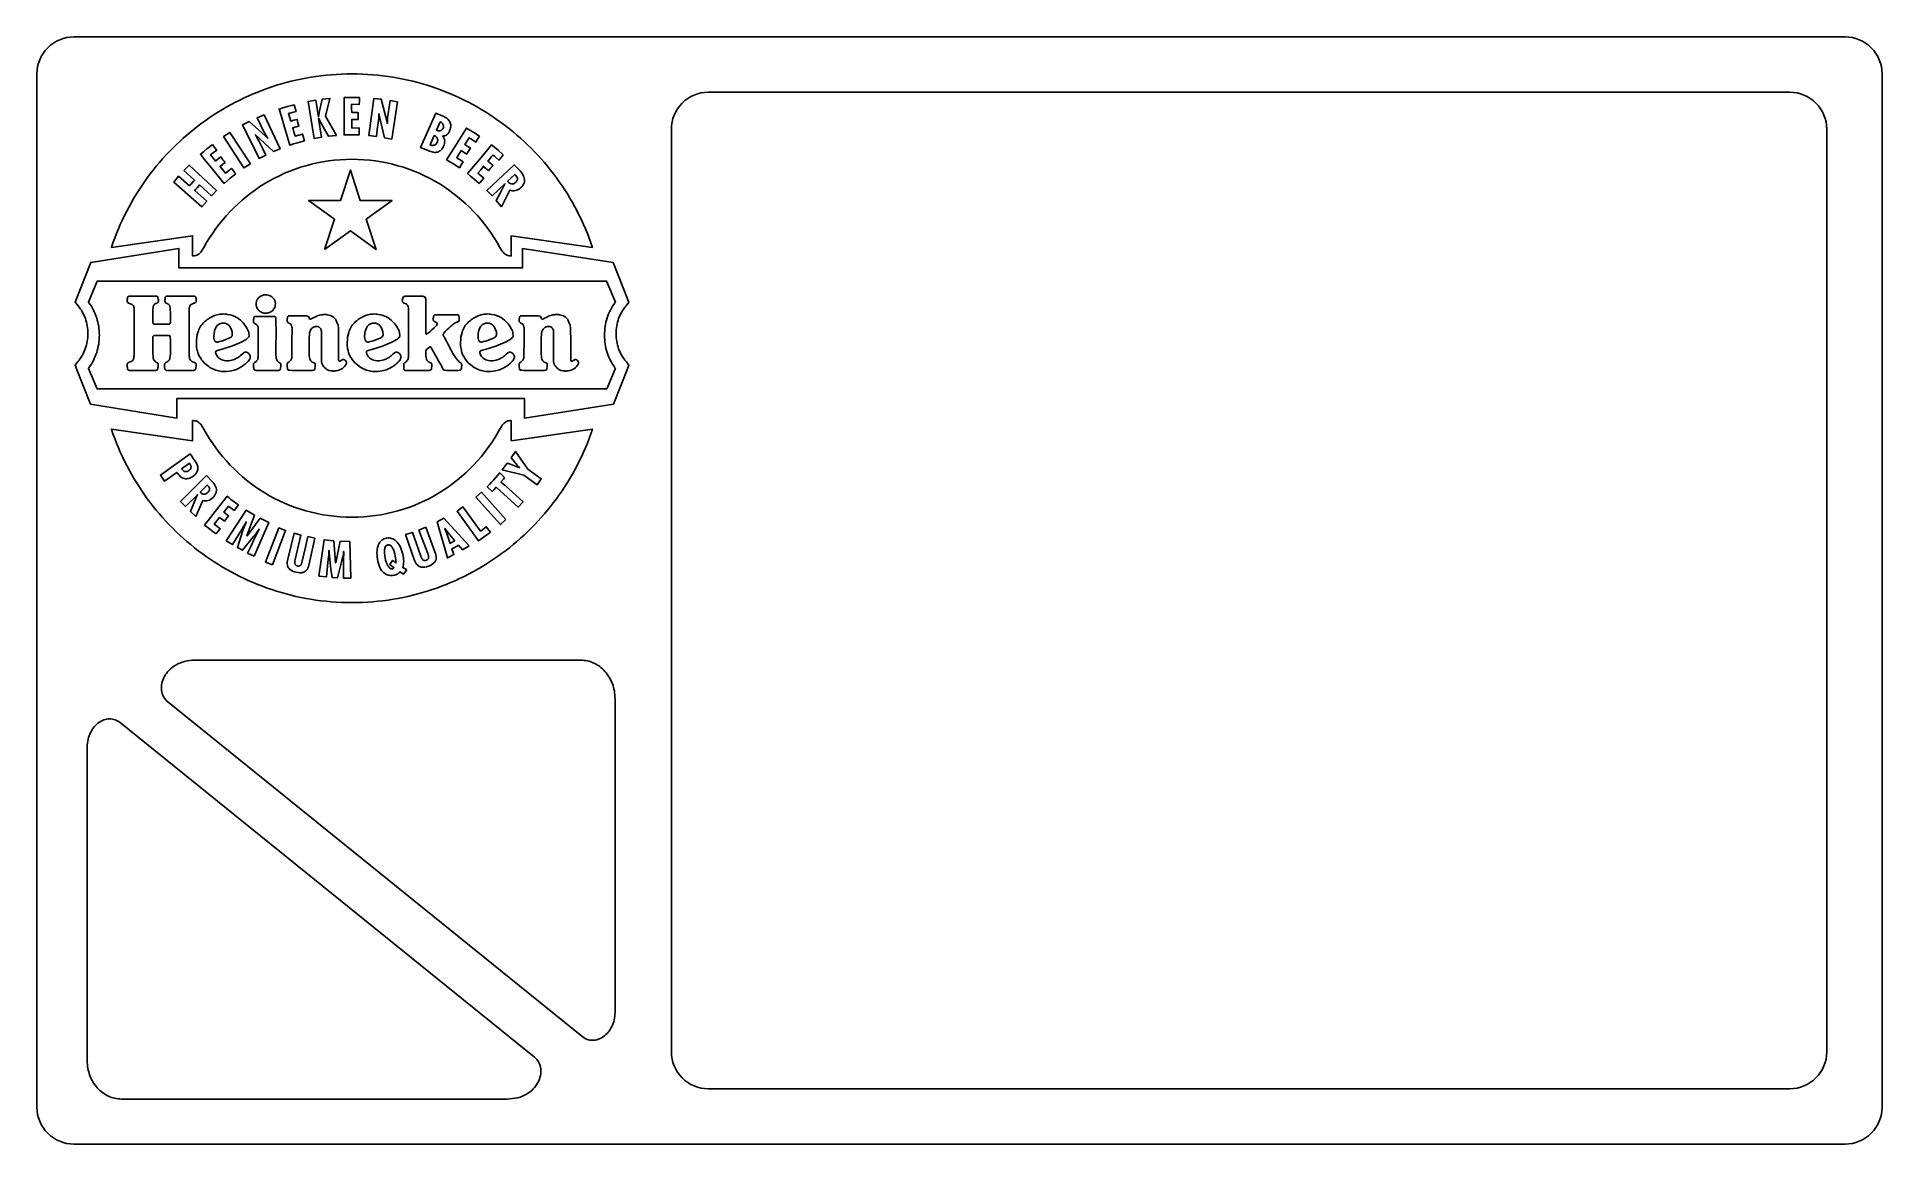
# Model space of a CAD drawing. Extents: x 0 to 500, y 0 to 300.
import ezdxf

# ---------------------------------------------------------------- set-up
doc = ezdxf.new("R2010")
doc.units = 0
doc.layers.add('Nível Padrão', color=18, linetype='CONTINUOUS')

msp = doc.modelspace()

# ---------------------------------------------------------------- linework, layer by layer
at = {"layer": 'Nível Padrão'}
for points in [[(0, 10, 0.414214), (10, 0), (490, 0, 0.414214), (500, 10), (500, 290, 0.414214), (490, 300), (10, 300, 0.414214), (0, 290), (0, 10)], [(181.92, 15, -0.414214), (171.92, 25), (171.92, 275, -0.414214), (181.92, 285), (475, 285, -0.414214), (485, 275), (485, 25, -0.414214), (475, 15), (181.92, 15)]]:
    msp.add_lwpolyline(points, format="xyb", close=True, dxfattribs=at)
for points in [[(85.38, 289.97), (83.96, 289.95), (82.55, 289.91), (81.15, 289.84), (79.75, 289.74), (78.36, 289.61), (76.98, 289.46), (75.6, 289.28), (74.24, 289.07), (72.88, 288.83), (71.54, 288.57), (70.2, 288.28), (68.87, 287.97), (67.55, 287.63), (66.25, 287.26), (64.95, 286.88), (63.66, 286.46), (62.39, 286.02), (61.12, 285.56), (59.87, 285.07), (58.63, 284.56), (57.41, 284.03), (56.19, 283.47), (54.99, 282.89), (53.8, 282.29), (52.63, 281.67), (51.46, 281.02), (50.32, 280.35), (49.18, 279.66), (48.06, 278.95), (46.96, 278.22), (45.87, 277.47), (44.79, 276.7), (43.74, 275.91), (42.69, 275.1), (41.67, 274.27), (40.66, 273.42), (39.66, 272.55), (38.69, 271.66), (37.73, 270.75), (36.79, 269.83), (35.86, 268.89), (34.96, 267.93), (34.07, 266.95), (33.2, 265.96), (32.35, 264.95), (31.52, 263.92), (30.71, 262.88), (29.92, 261.82), (29.15, 260.75), (28.4, 259.66), (27.67, 258.55), (26.96, 257.44), (26.27, 256.3), (25.6, 255.15), (24.96, 253.99), (24.34, 252.82), (23.74, 251.63), (23.16, 250.43), (22.6, 249.21), (22.07, 247.99), (21.56, 246.75), (21.08, 245.5), (20.62, 244.23), (20.18, 242.96), (42.19, 246.1), (42.19, 240.66), (42.26, 240.65), (42.45, 240.65), (42.74, 240.69), (43.1, 240.78), (43.3, 240.86), (43.51, 240.96), (43.73, 241.08), (43.95, 241.24), (44.17, 241.43), (44.39, 241.66), (44.61, 241.93), (44.81, 242.25), (45.25, 242.96), (46, 244.28), (46.8, 245.57), (47.63, 246.84), (48.5, 248.07), (49.41, 249.27), (50.36, 250.45), (51.34, 251.59), (52.37, 252.69), (53.42, 253.77), (54.51, 254.8), (55.64, 255.8), (56.79, 256.77), (57.98, 257.69), (59.2, 258.58), (60.45, 259.43), (61.73, 260.24), (63.03, 261), (64.37, 261.72), (65.72, 262.4), (67.11, 263.04), (68.52, 263.62), (69.95, 264.17), (71.41, 264.66), (72.88, 265.11), (74.38, 265.51), (75.9, 265.86), (77.44, 266.15), (78.99, 266.4), (80.57, 266.59), (82.16, 266.73), (83.76, 266.81), (85.38, 266.84), (87, 266.81), (88.6, 266.73), (90.18, 266.59), (91.75, 266.4), (93.3, 266.15), (94.83, 265.86), (96.35, 265.51), (97.84, 265.11), (99.32, 264.66), (100.77, 264.17), (102.2, 263.62), (103.61, 263.04), (104.99, 262.4), (106.35, 261.72), (107.68, 261), (108.99, 260.24), (110.26, 259.43), (111.51, 258.58), (112.73, 257.69), (113.92, 256.77), (115.07, 255.8), (116.2, 254.8), (117.29, 253.77), (118.34, 252.69), (119.36, 251.59), (120.34, 250.45), (121.29, 249.27), (122.2, 248.07), (123.07, 246.84), (123.9, 245.57), (124.69, 244.28), (125.44, 242.96), (125.87, 242.25), (126.09, 241.93), (126.31, 241.66), (126.53, 241.43), (126.76, 241.24), (126.98, 241.08), (127.21, 240.96), (127.42, 240.86), (127.62, 240.78), (127.99, 240.69), (128.28, 240.65), (128.47, 240.65), (128.54, 240.66), (128.54, 246.1), (150.55, 242.96), (150.11, 244.23), (149.65, 245.5), (149.16, 246.75), (148.65, 247.99), (148.12, 249.21), (147.56, 250.43), (146.98, 251.63), (146.38, 252.82), (145.76, 253.99), (145.11, 255.15), (144.44, 256.3), (143.75, 257.44), (143.04, 258.55), (142.31, 259.66), (141.56, 260.75), (140.79, 261.82), (140, 262.88), (139.19, 263.92), (138.36, 264.95), (137.51, 265.96), (136.64, 266.95), (135.75, 267.93), (134.85, 268.89), (133.93, 269.83), (132.98, 270.75), (132.03, 271.66), (131.05, 272.55), (130.06, 273.42), (129.05, 274.27), (128.02, 275.1), (126.98, 275.91), (125.92, 276.7), (124.85, 277.47), (123.76, 278.22), (122.66, 278.95), (121.54, 279.66), (120.41, 280.35), (119.26, 281.02), (118.1, 281.67), (116.93, 282.29), (115.74, 282.89), (114.54, 283.47), (113.33, 284.03), (112.1, 284.56), (110.86, 285.07), (109.61, 285.56), (108.35, 286.02), (107.08, 286.46), (105.79, 286.88), (104.5, 287.26), (103.19, 287.63), (101.88, 287.97), (100.55, 288.28), (99.21, 288.57), (97.87, 288.83), (96.52, 289.07), (95.15, 289.28), (93.78, 289.46), (92.4, 289.61), (91.01, 289.74), (89.62, 289.84), (88.21, 289.91), (86.8, 289.95), (85.38, 289.97)], [(69.69, 281.62), (69.01, 281.43), (67.9, 281.12), (66.67, 280.76), (65.64, 280.43), (66.16, 278.74), (67.12, 275.52), (68.54, 270.7), (69.51, 271.01), (70.59, 271.33), (72.47, 271.85), (72.21, 272.75), (71.95, 273.68), (69.97, 273.12), (69.63, 274.26), (69.42, 274.96), (69.29, 275.34), (70.22, 275.61), (71, 275.82), (70.74, 276.72), (70.48, 277.65), (70.09, 277.56), (69.63, 277.43), (68.77, 277.17), (68.5, 278.06), (68.14, 279.24), (69.16, 279.52), (70.21, 279.83), (69.95, 280.7), (69.69, 281.62)], [(81.17, 273.28), (78.19, 278.52), (79.38, 283.33), (77.32, 283.13), (76.52, 279.56), (76.28, 278.36), (75.57, 282.85), (73.54, 282.5), (75.09, 272.48), (77.12, 272.8), (76.32, 277.93), (76.36, 277.93), (76.88, 276.93), (78.99, 273.08), (81.17, 273.28)], [(87.41, 283.57), (85.58, 283.6), (84.31, 283.6), (83.73, 283.59), (83.24, 283.57), (83.24, 273.44), (84.25, 273.45), (85.37, 273.45), (87.29, 273.44), (87.33, 275.3), (85.3, 275.34), (85.3, 277.65), (87.01, 277.65), (87.05, 279.56), (85.3, 279.56), (85.28, 280.5), (85.26, 281.74), (87.37, 281.7), (87.38, 282.61), (87.39, 283.17), (87.41, 283.57)], [(97.74, 282.38), (95.72, 282.74), (95.08, 278.6), (95.03, 278.14), (95, 277.57), (94.98, 277.02), (95, 276.58), (94.96, 276.54), (93.29, 283.09), (91.34, 283.33), (89.95, 273.28), (91.98, 273.04), (92.21, 274.91), (92.54, 277.37), (92.61, 277.97), (92.64, 278.55), (92.66, 279.16), (92.66, 279.2), (94.21, 272.68), (96.15, 272.32), (97.74, 282.38)], [(61.58, 278.92), (59.72, 278.09), (61.5, 274.31), (61.73, 273.89), (62.01, 273.41), (62.31, 272.95), (62.58, 272.6), (62.58, 272.56), (57.49, 277.05), (55.74, 276.14), (60.27, 267.04), (62.06, 267.99), (61.21, 269.67), (60.11, 271.85), (59.82, 272.4), (59.52, 272.91), (59.2, 273.44), (59.2, 273.48), (64.13, 268.95), (65.91, 269.7), (61.58, 278.92)], [(110.22, 270.42), (110.35, 270.73), (110.44, 271.08), (110.49, 271.44), (110.5, 271.81), (110.45, 272.18), (110.4, 272.35), (110.34, 272.52), (110.27, 272.69), (110.17, 272.84), (110.07, 272.99), (109.94, 273.12), (110.13, 273.13), (110.31, 273.15), (110.48, 273.2), (110.65, 273.26), (110.8, 273.33), (110.95, 273.41), (111.22, 273.62), (111.45, 273.87), (111.64, 274.14), (111.8, 274.44), (111.93, 274.75), (112.02, 275.04), (112.09, 275.33), (112.13, 275.62), (112.14, 275.9), (112.12, 276.16), (112.07, 276.43), (112, 276.68), (111.9, 276.92), (111.77, 277.15), (111.62, 277.37), (111.45, 277.58), (111.26, 277.77), (111.04, 277.95), (110.8, 278.12), (110.54, 278.27), (110.26, 278.4), (108.07, 279.32), (103.98, 270.02), (104.61, 269.77), (106.01, 269.19), (106.38, 269.04), (106.74, 268.91), (107.08, 268.82), (107.4, 268.76), (107.71, 268.72), (108.01, 268.72), (108.29, 268.75), (108.56, 268.8), (108.81, 268.89), (109.05, 269.01), (109.28, 269.16), (109.49, 269.35), (109.69, 269.56), (109.88, 269.82), (110.06, 270.1), (110.22, 270.42)], [(110.1, 275.3), (110.03, 275.14), (109.94, 275.01), (109.85, 274.89), (109.74, 274.79), (109.63, 274.71), (109.51, 274.65), (109.39, 274.61), (109.26, 274.57), (109.01, 274.55), (108.76, 274.57), (108.52, 274.63), (108.31, 274.71), (109.3, 276.97), (109.51, 276.87), (109.71, 276.74), (109.88, 276.57), (110.03, 276.38), (110.13, 276.15), (110.17, 276.03), (110.19, 275.9), (110.19, 275.76), (110.18, 275.62), (110.15, 275.46), (110.1, 275.3)], [(119.91, 273.08), (118.37, 274.09), (117.29, 274.76), (116.38, 275.3), (113.67, 270.96), (111.01, 266.68), (111.88, 266.17), (112.85, 265.58), (113.76, 265.01), (114.47, 264.54), (114.96, 265.3), (115.5, 266.13), (114.66, 266.67), (114.14, 267), (113.75, 267.24), (114.37, 268.24), (114.76, 268.86), (114.99, 269.19), (115.8, 268.7), (116.46, 268.27), (116.66, 268.56), (116.97, 269.04), (117.49, 269.86), (116.75, 270.34), (115.98, 270.81), (117.13, 272.64), (118, 272.1), (118.92, 271.49), (119.4, 272.28), (119.91, 273.08)], [(47.56, 270.81), (47, 270.39), (46.09, 269.68), (45.1, 268.88), (44.3, 268.19), (45.42, 266.81), (47.55, 264.2), (50.74, 260.32), (52.36, 261.69), (53.87, 262.91), (53.67, 263.19), (53.33, 263.63), (52.72, 264.38), (51.09, 263.11), (50.34, 264), (49.62, 264.89), (50.38, 265.5), (51.01, 266.01), (50.77, 266.29), (50.42, 266.73), (49.82, 267.48), (49.5, 267.24), (49.13, 266.94), (48.43, 266.36), (47.82, 267.08), (47.04, 268.03), (47.86, 268.67), (48.37, 269.07), (48.75, 269.34), (48.15, 270.06), (47.56, 270.81)], [(57.85, 265.61), (52.28, 274.11), (50.58, 273), (56.1, 264.5), (57.85, 265.61)], [(108.47, 271.41), (108.39, 271.26), (108.3, 271.12), (108.2, 271), (108.09, 270.89), (107.97, 270.8), (107.85, 270.73), (107.72, 270.67), (107.59, 270.63), (107.32, 270.58), (107.06, 270.58), (106.8, 270.64), (106.56, 270.74), (107.68, 273.28), (107.9, 273.17), (108.11, 273.01), (108.29, 272.82), (108.45, 272.6), (108.5, 272.47), (108.55, 272.34), (108.58, 272.2), (108.6, 272.05), (108.6, 271.9), (108.57, 271.74), (108.53, 271.58), (108.47, 271.41)], [(126.39, 268.07), (125.01, 269.27), (124.04, 270.08), (123.21, 270.74), (122.07, 269.38), (119.92, 266.8), (117.79, 264.24), (116.7, 262.95), (117.49, 262.3), (118.37, 261.58), (119.83, 260.32), (120.08, 260.58), (120.45, 261.01), (121.07, 261.76), (119.52, 263.11), (120.27, 264), (120.99, 264.89), (121.74, 264.27), (122.07, 263.99), (122.34, 263.74), (122.94, 264.45), (123.32, 264.89), (123.57, 265.21), (122.22, 266.36), (122.79, 267.07), (123.21, 267.58), (123.57, 267.99), (123.9, 267.74), (124.37, 267.35), (125.2, 266.64), (125.79, 267.33), (126.39, 268.07)], [(39.81, 263.82), (42.71, 261.16), (42.47, 260.9), (41.99, 260.4), (41.77, 260.14), (41.55, 259.89), (41.32, 259.65), (38.38, 262.23), (37.07, 260.68), (44.7, 253.97), (46.01, 255.52), (42.75, 258.38), (42.98, 258.65), (43.42, 259.13), (44.1, 259.89), (47.32, 256.95), (48.71, 258.42), (41.24, 265.29), (39.81, 263.82)], [(125.87, 253.97), (128.18, 258.5), (128.54, 258.38), (128.91, 258.31), (129.29, 258.3), (129.66, 258.35), (130.03, 258.45), (130.39, 258.61), (130.74, 258.82), (131.08, 259.09), (131.28, 259.29), (131.46, 259.49), (131.62, 259.69), (131.76, 259.88), (131.87, 260.08), (131.97, 260.27), (132.04, 260.46), (132.1, 260.64), (132.14, 260.83), (132.16, 261.01), (132.16, 261.19), (132.15, 261.37), (132.08, 261.73), (131.95, 262.07), (131.86, 262.3), (131.74, 262.52), (131.48, 262.95), (131.2, 263.35), (130.92, 263.7), (129.95, 264.73), (129.33, 265.37), (121.9, 258.42), (123.33, 256.95), (126.79, 260.21), (126.83, 260.21), (126.75, 260.1), (126.59, 259.81), (125.49, 257.64), (124.48, 255.68), (125.87, 253.97)], [(77.95, 242.36), (84.95, 247.45), (91.9, 242.36), (89.24, 250.59), (96.23, 255.68), (87.57, 255.68), (84.95, 263.9), (82.28, 255.68), (73.62, 255.68), (80.62, 250.59), (77.95, 242.36)], [(129.73, 260.56), (129.59, 260.45), (129.44, 260.35), (129.3, 260.27), (129.15, 260.21), (129.01, 260.17), (128.86, 260.15), (128.72, 260.14), (128.58, 260.16), (128.44, 260.19), (128.3, 260.24), (128.16, 260.3), (128.03, 260.38), (127.9, 260.48), (127.78, 260.6), (127.54, 260.88), (129.53, 262.75), (129.79, 262.46), (129.99, 262.19), (130.12, 261.94), (130.21, 261.72), (130.23, 261.58), (130.23, 261.45), (130.2, 261.31), (130.16, 261.17), (130.09, 261.03), (130, 260.88), (129.88, 260.72), (129.73, 260.56)], [(14.5, 200.51), (37.92, 196.74), (37.92, 201.98), (132.16, 201.98), (132.16, 196.74), (156.27, 200.51), (158.3, 205.76), (160.04, 210.05), (160.05, 210.11), (160.08, 210.17), (160.4, 211.04), (159.73, 211.96), (159.65, 212.04), (159.33, 212.42), (159.03, 212.83), (158.75, 213.24), (158.49, 213.67), (158.25, 214.12), (158.02, 214.57), (157.82, 215.04), (157.64, 215.51), (157.48, 216), (157.34, 216.49), (157.22, 216.99), (157.12, 217.5), (157.04, 218.02), (156.99, 218.53), (156.96, 219.06), (156.94, 219.59), (156.96, 220.12), (156.99, 220.65), (157.04, 221.17), (157.12, 221.69), (157.22, 222.2), (157.34, 222.71), (157.48, 223.2), (157.64, 223.69), (157.82, 224.16), (158.02, 224.63), (158.25, 225.08), (158.49, 225.52), (158.75, 225.95), (159.03, 226.36), (159.33, 226.75), (159.65, 227.14), (160.36, 228.13), (160.08, 228.92), (160.08, 229), (160.06, 229.01), (160.04, 229.04), (156.15, 238.9), (131.6, 242.67), (131.6, 237.39), (38.48, 237.39), (38.48, 242.67), (14.57, 238.9), (10.4, 228.13), (10.84, 227.54), (11.16, 227.14), (11.47, 226.75), (11.76, 226.36), (12.04, 225.95), (12.29, 225.52), (12.53, 225.08), (12.75, 224.63), (12.95, 224.16), (13.13, 223.69), (13.29, 223.2), (13.43, 222.71), (13.55, 222.2), (13.64, 221.69), (13.72, 221.17), (13.78, 220.65), (13.81, 220.12), (13.82, 219.59), (13.81, 219.06), (13.78, 218.53), (13.72, 218.02), (13.64, 217.5), (13.55, 216.99), (13.43, 216.49), (13.29, 216), (13.12, 215.51), (12.94, 215.04), (12.74, 214.57), (12.52, 214.12), (12.28, 213.67), (12.02, 213.24), (11.74, 212.83), (11.44, 212.42), (11.12, 212.04), (10.4, 211.04), (10.58, 210.56), (10.76, 210.05), (12.47, 205.76), (14.5, 200.51)], [(156.67, 209.97), (156.75, 210.17), (156.63, 210.36), (156.29, 210.84), (155.97, 211.33), (155.68, 211.83), (155.4, 212.34), (155.15, 212.86), (154.92, 213.39), (154.71, 213.94), (154.52, 214.49), (154.35, 215.05), (154.21, 215.61), (154.09, 216.19), (153.99, 216.77), (153.91, 217.35), (153.85, 217.95), (153.82, 218.54), (153.81, 219.15), (153.82, 219.75), (153.85, 220.36), (153.91, 220.96), (153.99, 221.55), (154.09, 222.13), (154.21, 222.71), (154.35, 223.28), (154.52, 223.84), (154.71, 224.39), (154.92, 224.93), (155.15, 225.47), (155.4, 225.99), (155.68, 226.5), (155.97, 227), (156.29, 227.49), (156.63, 227.97), (156.75, 228.17), (154.44, 233.61), (154.36, 233.85), (16.36, 233.85), (13.94, 228.17), (14.1, 227.97), (14.43, 227.49), (14.75, 227), (15.04, 226.5), (15.31, 225.99), (15.56, 225.47), (15.8, 224.93), (16.01, 224.39), (16.2, 223.84), (16.36, 223.28), (16.51, 222.71), (16.63, 222.13), (16.74, 221.55), (16.82, 220.96), (16.87, 220.36), (16.91, 219.75), (16.92, 219.15), (16.91, 218.54), (16.87, 217.95), (16.82, 217.35), (16.74, 216.77), (16.63, 216.19), (16.51, 215.61), (16.36, 215.05), (16.2, 214.49), (16.01, 213.94), (15.8, 213.39), (15.56, 212.86), (15.31, 212.34), (15.04, 211.83), (14.75, 211.33), (14.43, 210.84), (14.1, 210.36), (13.94, 210.17), (16.32, 204.64), (154.4, 204.64), (156.67, 209.97)], [(64.52, 226.89), (64.58, 227.25), (64.61, 227.63), (64.61, 227.82), (64.6, 228.01), (64.57, 228.19), (64.52, 228.36), (64.34, 228.75), (64.25, 228.92), (64.17, 229.04), (63.69, 229.56), (63.43, 229.71), (63.17, 229.84), (62.9, 229.94), (62.63, 230.02), (62.35, 230.08), (62.07, 230.1), (61.79, 230.1), (61.5, 230.07), (61.3, 230.03), (61.12, 229.97), (60.79, 229.83), (60.4, 229.59), (60.23, 229.46), (60.07, 229.32), (59.85, 229), (59.64, 228.72), (59.5, 228.33), (59.42, 227.93), (59.4, 227.73), (59.39, 227.53), (59.4, 227.33), (59.44, 227.13), (59.56, 226.74), (59.64, 226.55), (59.74, 226.36), (59.85, 226.19), (59.97, 226.02), (60.12, 225.87), (60.27, 225.74), (60.49, 225.6), (60.7, 225.47), (60.91, 225.36), (61.12, 225.28), (61.33, 225.21), (61.54, 225.16), (61.75, 225.13), (61.97, 225.13), (62.18, 225.13), (62.39, 225.16), (62.6, 225.21), (62.81, 225.27), (63.03, 225.35), (63.25, 225.45), (63.69, 225.7), (63.82, 225.79), (63.94, 225.91), (64.05, 226.05), (64.15, 226.21), (64.34, 226.55), (64.52, 226.89)], [(41.24, 218.17), (41.24, 213.7), (41.28, 213.5), (41.32, 213.26), (41.39, 212.89), (41.44, 212.71), (41.52, 212.55), (41.59, 212.43), (41.68, 212.32), (41.87, 212.15), (42.2, 211.98), (42.55, 211.83), (42.91, 211.72), (43.04, 211.55), (43.15, 211.36), (43.16, 211.14), (43.14, 210.78), (43.1, 210.4), (43.07, 210.17), (43.05, 210.05), (43.02, 209.94), (42.97, 209.84), (42.91, 209.77), (42.84, 209.72), (42.76, 209.7), (42.59, 209.69), (42.47, 209.65), (35.2, 209.65), (35.05, 209.65), (34.96, 209.69), (34.86, 209.77), (34.77, 209.88), (34.71, 210.02), (34.66, 210.18), (34.62, 210.52), (34.6, 210.84), (34.59, 211.07), (34.6, 211.31), (34.63, 211.42), (34.68, 211.53), (34.75, 211.63), (34.84, 211.72), (34.96, 211.75), (35.17, 211.85), (35.32, 211.95), (35.56, 212.15), (35.76, 212.34), (35.85, 212.44), (35.91, 212.55), (36, 212.76), (36.06, 213.02), (36.15, 213.54), (36.18, 214), (36.19, 214.94), (36.19, 217.12), (36.19, 217.95), (36.15, 218.75), (36.14, 218.82), (36.11, 218.9), (36.07, 218.96), (36.03, 218.99), (35.93, 219.03), (35.76, 219.06), (35.29, 219.09), (34.73, 219.1), (34.17, 219.11), (31.7, 219.11), (31.61, 219.02), (31.46, 218.91), (31.44, 218.8), (31.43, 218.64), (31.42, 218.35), (31.42, 217), (31.42, 214.66), (31.43, 214.14), (31.46, 213.58), (31.52, 213.06), (31.57, 212.83), (31.62, 212.63), (31.73, 212.45), (31.78, 212.36), (31.86, 212.27), (32.01, 212.12), (32.17, 211.96), (32.36, 211.82), (32.47, 211.77), (32.59, 211.72), (32.68, 211.65), (32.76, 211.57), (32.83, 211.47), (32.87, 211.36), (32.88, 211.02), (32.84, 210.53), (32.81, 210.28), (32.76, 210.06), (32.7, 209.88), (32.63, 209.77), (32.57, 209.72), (32.49, 209.68), (32.42, 209.67), (32.36, 209.69), (32.2, 209.65), (25.38, 209.65), (25.08, 209.65), (24.93, 209.67), (24.83, 209.69), (24.75, 209.74), (24.68, 209.81), (24.63, 209.9), (24.59, 209.99), (24.54, 210.21), (24.51, 210.44), (24.48, 210.66), (24.46, 210.95), (24.45, 211.23), (24.47, 211.4), (24.51, 211.48), (24.57, 211.56), (24.71, 211.72), (25.03, 211.83), (25.74, 212.15), (25.9, 212.27), (25.97, 212.37), (26.06, 212.47), (26.13, 212.61), (26.18, 212.75), (26.26, 213.06), (26.31, 213.38), (26.34, 213.7), (26.38, 213.86), (26.38, 219.32), (26.38, 219.32), (26.38, 219.32), (26.38, 226.06), (26.36, 226.26), (26.34, 226.46), (26.14, 227.13), (26, 227.31), (25.82, 227.49), (24.83, 227.89), (24.71, 227.95), (24.59, 228.05), (24.55, 228.09), (24.52, 228.17), (24.47, 228.36), (24.46, 228.59), (24.48, 228.86), (24.51, 229.12), (24.57, 229.35), (24.65, 229.53), (24.7, 229.59), (24.75, 229.64), (24.8, 229.68), (24.86, 229.7), (25.02, 229.74), (25.2, 229.75), (25.38, 229.75), (32.38, 229.75), (32.48, 229.75), (32.57, 229.73), (32.63, 229.69), (32.69, 229.65), (32.76, 229.52), (32.81, 229.36), (32.87, 229.07), (32.91, 228.73), (32.91, 228.39), (32.89, 228.25), (32.85, 228.13), (32.83, 228.08), (32.78, 228.03), (32.66, 227.93), (32.26, 227.77), (32.17, 227.7), (32.04, 227.63), (31.91, 227.56), (31.82, 227.49), (31.73, 227.38), (31.65, 227.24), (31.58, 227.09), (31.53, 226.93), (31.46, 226.58), (31.42, 226.22), (31.41, 224.33), (31.42, 223.06), (31.44, 222.62), (31.46, 222.4), (31.51, 222.3), (31.58, 222.22), (31.69, 222.16), (31.82, 222.13), (32.93, 222.13), (34.92, 222.13), (35.51, 222.15), (35.91, 222.17), (35.96, 222.19), (36.01, 222.22), (36.07, 222.33), (36.12, 222.47), (36.16, 222.63), (36.19, 222.96), (36.19, 223.24), (36.17, 225.09), (36.15, 226.34), (36.13, 226.59), (36.06, 226.93), (36.01, 227.1), (35.95, 227.24), (35.88, 227.35), (35.79, 227.41), (35.71, 227.52), (35.58, 227.6), (35.28, 227.77), (35, 227.89), (34.89, 227.95), (34.8, 228.01), (34.75, 228.12), (34.72, 228.24), (34.69, 228.51), (34.71, 228.78), (34.76, 229.04), (34.77, 229.21), (34.8, 229.39), (34.86, 229.55), (34.91, 229.62), (34.96, 229.68), (35.05, 229.72), (35.19, 229.74), (35.48, 229.75), (42.51, 229.75), (42.71, 229.73), (42.79, 229.7), (42.86, 229.66), (42.97, 229.54), (43.07, 229.36), (43.12, 229.1), (43.15, 228.75), (43.16, 228.42), (43.15, 228.21), (43.11, 228.15), (43.06, 228.1), (42.91, 227.97), (42.76, 227.91), (42.64, 227.87), (42.55, 227.85), (42.13, 227.65), (41.79, 227.49), (41.66, 227.38), (41.55, 227.24), (41.47, 227.09), (41.4, 226.93), (41.3, 226.58), (41.24, 226.22), (41.24, 220.31), (41.24, 218.17)], [(41.24, 218.17), (41.24, 213.7), (41.28, 213.5), (41.32, 213.26), (41.39, 212.89), (41.44, 212.71), (41.52, 212.55), (41.59, 212.43), (41.68, 212.32), (41.87, 212.15), (42.2, 211.98), (42.55, 211.83), (42.91, 211.72), (43.04, 211.55), (43.15, 211.36), (43.16, 211.14), (43.14, 210.78), (43.1, 210.4), (43.07, 210.17), (43.05, 210.05), (43.02, 209.94), (42.97, 209.84), (42.91, 209.77), (42.84, 209.72), (42.76, 209.7), (42.59, 209.69), (42.47, 209.65), (35.2, 209.65), (35.05, 209.65), (34.96, 209.69), (34.86, 209.77), (34.77, 209.88), (34.71, 210.02), (34.66, 210.18), (34.62, 210.52), (34.6, 210.84), (34.59, 211.07), (34.6, 211.31), (34.63, 211.42), (34.68, 211.53), (34.75, 211.63), (34.84, 211.72), (34.96, 211.75), (35.17, 211.85), (35.32, 211.95), (35.56, 212.15), (35.76, 212.34), (35.85, 212.44), (35.91, 212.55), (36, 212.76), (36.06, 213.02), (36.15, 213.54), (36.18, 214), (36.19, 214.94), (36.19, 217.12), (36.19, 217.95), (36.15, 218.75), (36.14, 218.82), (36.11, 218.9), (36.07, 218.96), (36.03, 218.99), (35.93, 219.03), (35.76, 219.06), (35.29, 219.09), (34.73, 219.1), (34.17, 219.11), (31.7, 219.11), (31.61, 219.02), (31.46, 218.91), (31.44, 218.8), (31.43, 218.64), (31.42, 218.35), (31.42, 217), (31.42, 214.66), (31.43, 214.14), (31.46, 213.58), (31.52, 213.06), (31.57, 212.83), (31.62, 212.63), (31.73, 212.45), (31.78, 212.36), (31.86, 212.27), (32.01, 212.12), (32.17, 211.96), (32.36, 211.82), (32.47, 211.77), (32.59, 211.72), (32.68, 211.65), (32.76, 211.57), (32.83, 211.47), (32.87, 211.36), (32.88, 211.02), (32.84, 210.53), (32.81, 210.28), (32.76, 210.06), (32.7, 209.88), (32.63, 209.77), (32.57, 209.72), (32.49, 209.68), (32.42, 209.67), (32.36, 209.69), (32.2, 209.65), (25.38, 209.65), (25.08, 209.65), (24.93, 209.67), (24.83, 209.69), (24.75, 209.74), (24.68, 209.81), (24.63, 209.9), (24.59, 209.99), (24.54, 210.21), (24.51, 210.44), (24.48, 210.66), (24.46, 210.95), (24.45, 211.23), (24.47, 211.4), (24.51, 211.48), (24.57, 211.56), (24.71, 211.72), (25.03, 211.83), (25.74, 212.15), (25.9, 212.27), (25.97, 212.37), (26.06, 212.47), (26.13, 212.61), (26.18, 212.75), (26.26, 213.06), (26.31, 213.38), (26.34, 213.7), (26.38, 213.86), (26.38, 219.32), (26.38, 226.06), (26.36, 226.26), (26.34, 226.46), (26.14, 227.13), (26, 227.31), (25.82, 227.49), (24.83, 227.89), (24.71, 227.95), (24.59, 228.05), (24.55, 228.09), (24.52, 228.17), (24.47, 228.36), (24.46, 228.59), (24.48, 228.86), (24.51, 229.12), (24.57, 229.35), (24.65, 229.53), (24.7, 229.59), (24.75, 229.64), (24.8, 229.68), (24.86, 229.7), (25.02, 229.74), (25.2, 229.75), (25.38, 229.75), (32.38, 229.75), (32.48, 229.75), (32.57, 229.73), (32.63, 229.69), (32.69, 229.65), (32.76, 229.52), (32.81, 229.36), (32.87, 229.07), (32.91, 228.73), (32.91, 228.39), (32.89, 228.25), (32.85, 228.13), (32.83, 228.08), (32.78, 228.03), (32.66, 227.93), (32.26, 227.77), (32.17, 227.7), (32.04, 227.63), (31.91, 227.56), (31.82, 227.49), (31.73, 227.38), (31.65, 227.24), (31.58, 227.09), (31.53, 226.93), (31.46, 226.58), (31.42, 226.22), (31.41, 224.33), (31.42, 223.06), (31.44, 222.62), (31.46, 222.4), (31.51, 222.3), (31.58, 222.22), (31.69, 222.16), (31.82, 222.13), (32.93, 222.13), (34.92, 222.13), (35.51, 222.15), (35.91, 222.17), (35.96, 222.19), (36.01, 222.22), (36.07, 222.33), (36.12, 222.47), (36.16, 222.63), (36.19, 222.96), (36.19, 223.24), (36.17, 225.09), (36.15, 226.34), (36.13, 226.59), (36.06, 226.93), (36.01, 227.1), (35.95, 227.24), (35.88, 227.35), (35.79, 227.41), (35.71, 227.52), (35.58, 227.6), (35.28, 227.77), (35, 227.89), (34.89, 227.95), (34.8, 228.01), (34.75, 228.12), (34.72, 228.24), (34.69, 228.51), (34.71, 228.78), (34.76, 229.04), (34.77, 229.21), (34.8, 229.39), (34.86, 229.55), (34.91, 229.62), (34.96, 229.68), (35.05, 229.72), (35.19, 229.74), (35.48, 229.75), (42.51, 229.75), (42.71, 229.73), (42.79, 229.7), (42.86, 229.66), (42.97, 229.54), (43.07, 229.36), (43.12, 229.1), (43.15, 228.75), (43.16, 228.42), (43.15, 228.21), (43.11, 228.15), (43.06, 228.1), (42.91, 227.97), (42.76, 227.91), (42.64, 227.87), (42.55, 227.85), (42.13, 227.65), (41.79, 227.49), (41.66, 227.38), (41.55, 227.24), (41.47, 227.09), (41.4, 226.93), (41.3, 226.58), (41.24, 226.22), (41.24, 220.31), (41.24, 218.17)], [(100.72, 219.54), (100.72, 226.22), (100.66, 226.58), (100.58, 226.91), (100.46, 227.2), (100.38, 227.33), (100.28, 227.45), (100.25, 227.5), (100.18, 227.55), (99.96, 227.67), (99.49, 227.89), (99.34, 227.98), (99.21, 228.08), (99.11, 228.19), (99.07, 228.25), (99.05, 228.32), (99.03, 228.48), (99.02, 228.63), (99.05, 228.95), (99.13, 229.25), (99.18, 229.39), (99.25, 229.52), (99.29, 229.59), (99.34, 229.64), (99.41, 229.67), (99.49, 229.68), (99.58, 229.7), (99.77, 229.71), (100.39, 229.74), (102.19, 229.76), (103.98, 229.74), (104.59, 229.71), (104.77, 229.7), (104.85, 229.68), (105.03, 229.56), (105.17, 229.44), (105.27, 229.2), (105.37, 228.96), (105.37, 227.29), (105.37, 220.02), (105.37, 219.62), (105.41, 219.53), (105.48, 219.49), (105.56, 219.48), (105.65, 219.5), (105.76, 219.55), (105.87, 219.61), (106.11, 219.78), (106.56, 220.18), (106.96, 220.51), (107.64, 221.15), (107.97, 221.5), (108.25, 221.82), (108.43, 222.08), (108.47, 222.18), (108.47, 222.24), (108.43, 222.35), (108.39, 222.42), (108.27, 222.6), (108.18, 222.67), (108.04, 222.74), (107.72, 222.88), (107.66, 222.9), (107.58, 222.96), (107.49, 223.03), (107.44, 223.12), (107.41, 223.28), (107.4, 223.49), (107.4, 223.74), (107.43, 224), (107.48, 224.24), (107.56, 224.45), (107.61, 224.54), (107.68, 224.6), (107.75, 224.65), (107.83, 224.67), (108.24, 224.69), (108.91, 224.7), (110.38, 224.71), (113.04, 224.71), (113.72, 224.7), (114.08, 224.68), (114.21, 224.66), (114.27, 224.63), (114.33, 224.51), (114.37, 224.35), (114.44, 223.95), (114.46, 223.56), (114.45, 223.39), (114.43, 223.28), (114.42, 223.17), (114.4, 223.08), (114.31, 222.92), (114.21, 222.86), (114.07, 222.8), (113.93, 222.77), (113.75, 222.68), (113.57, 222.62), (113.36, 222.52), (113.12, 222.36), (112.9, 222.21), (112.54, 221.92), (112.08, 221.53), (111.58, 221.08), (111.07, 220.6), (110.62, 220.14), (110.28, 219.74), (110.16, 219.57), (110.08, 219.43), (110.08, 219.2), (110.16, 219), (110.26, 218.83), (110.39, 218.64), (110.51, 218.43), (110.73, 217.99), (110.95, 217.56), (111.36, 216.8), (112.25, 215.13), (112.74, 214.26), (113.26, 213.4), (113.53, 213), (113.79, 212.65), (114.05, 212.34), (114.31, 212.11), (114.38, 212.01), (114.4, 211.93), (114.43, 211.87), (114.53, 211.83), (114.69, 211.77), (114.85, 211.7), (114.97, 211.61), (115.02, 211.55), (115.04, 211.48), (115.09, 211.31), (115.11, 211.12), (115.11, 210.92), (115.09, 210.7), (115.02, 210.28), (114.92, 209.93), (114.89, 209.85), (114.84, 209.78), (114.73, 209.69), (114.53, 209.67), (114.15, 209.65), (111.09, 209.65), (110.61, 209.66), (110.37, 209.7), (110.28, 209.73), (110.22, 209.77), (110.11, 209.93), (109.94, 210.21), (109.77, 210.51), (109.69, 210.67), (109.62, 210.84), (108.92, 212.09), (108.31, 213.19), (107.12, 215.33), (107.01, 215.54), (106.88, 215.78), (106.73, 215.97), (106.67, 216.03), (106.6, 216.05), (106.56, 216.04), (106.5, 216.03), (106.36, 215.94), (106.02, 215.67), (105.69, 215.36), (105.49, 215.17), (105.42, 214.97), (105.37, 214.72), (105.35, 214.45), (105.36, 214.16), (105.41, 213.6), (105.49, 213.15), (105.56, 212.76), (105.61, 212.59), (105.69, 212.43), (105.82, 212.22), (105.9, 212.12), (106.01, 212.03), (106.31, 211.87), (106.64, 211.72), (106.72, 211.7), (106.8, 211.67), (106.92, 211.56), (106.97, 211.45), (106.99, 211.31), (107, 211), (106.99, 210.71), (106.96, 210.36), (106.9, 210.03), (106.86, 209.9), (106.8, 209.81), (106.77, 209.79), (106.73, 209.76), (106.68, 209.72), (106.6, 209.69), (106.51, 209.67), (106.37, 209.65), (106.09, 209.65), (99.77, 209.65), (99.65, 209.69), (99.6, 209.68), (99.62, 209.7), (99.63, 209.73), (99.63, 209.75), (99.61, 209.77), (99.56, 209.82), (99.52, 209.89), (99.46, 210.08), (99.42, 210.32), (99.4, 210.6), (99.4, 211.14), (99.45, 211.52), (99.51, 211.6), (99.62, 211.69), (99.74, 211.75), (99.85, 211.79), (99.98, 211.87), (100.08, 211.97), (100.28, 212.23), (100.4, 212.39), (100.49, 212.58), (100.56, 212.78), (100.6, 212.99), (100.66, 213.26), (100.68, 213.54), (100.71, 213.62), (100.72, 213.7), (100.72, 213.86), (100.72, 219.17), (100.72, 219.54)], [(57.48, 218.89), (57.39, 218.74), (57.26, 218.59), (57.14, 218.42), (56.99, 218.27), (56.84, 218.14), (56.67, 218.03), (55.35, 217.32), (54.72, 217.01), (54.08, 216.74), (53.43, 216.49), (52.77, 216.24), (49.91, 215.29), (49.52, 215.18), (49.2, 215.09), (48.9, 215.01), (48.64, 214.93), (48.52, 214.84), (48.45, 214.73), (48.42, 214.59), (48.43, 214.45), (48.46, 214.3), (48.52, 214.15), (48.64, 213.9), (48.92, 213.43), (49.07, 213.24), (49.22, 213.07), (49.39, 212.92), (49.58, 212.78), (49.81, 212.64), (50.07, 212.51), (50.44, 212.38), (50.82, 212.3), (51.21, 212.25), (51.6, 212.24), (52, 212.27), (52.4, 212.32), (52.79, 212.4), (53.17, 212.51), (53.41, 212.58), (53.65, 212.68), (54.12, 212.91), (54.39, 213.05), (54.64, 213.22), (54.88, 213.4), (55.12, 213.59), (55.58, 214), (56.03, 214.42), (56.1, 214.48), (56.18, 214.53), (56.27, 214.57), (56.36, 214.59), (56.56, 214.6), (56.76, 214.56), (56.96, 214.49), (57.15, 214.39), (57.32, 214.27), (57.46, 214.14), (57.58, 213.97), (57.68, 213.81), (57.75, 213.64), (57.8, 213.47), (57.81, 213.3), (57.8, 213.12), (57.75, 212.94), (57.66, 212.75), (57.57, 212.56), (57.45, 212.36), (57.3, 212.18), (57.14, 212.03), (57.08, 211.95), (57.04, 211.91), (56.98, 211.87), (56.93, 211.79), (56.83, 211.72), (56.71, 211.62), (56.65, 211.56), (56.63, 211.52), (56.51, 211.44), (56.36, 211.31), (56.19, 211.16), (55.83, 210.88), (55.55, 210.68), (55.25, 210.49), (54.93, 210.32), (54.6, 210.17), (54.34, 210.02), (54.05, 209.88), (53.73, 209.77), (53.41, 209.69), (52.73, 209.54), (52.06, 209.44), (51.39, 209.37), (50.71, 209.33), (50.4, 209.34), (50.05, 209.37), (49.66, 209.43), (49.26, 209.49), (48.86, 209.58), (48.49, 209.68), (48.17, 209.8), (47.92, 209.93), (47.85, 209.98), (47.57, 210.09), (47.42, 210.17), (47.25, 210.24), (46.9, 210.46), (46.57, 210.68), (45.89, 211.22), (45.38, 211.64), (44.85, 212.24), (44.62, 212.52), (44.47, 212.75), (44.07, 213.4), (43.9, 213.71), (43.79, 213.94), (43.58, 214.52), (43.5, 214.82), (43.43, 215.13), (43.34, 215.5), (43.28, 215.87), (43.24, 216.26), (43.24, 216.64), (43.23, 217.31), (43.26, 217.96), (43.33, 218.6), (43.44, 219.24), (43.62, 219.92), (43.75, 220.33), (43.91, 220.74), (44.08, 221.1), (44.28, 221.46), (44.51, 221.79), (44.75, 222.09), (45.17, 222.55), (45.39, 222.77), (45.62, 222.96), (45.88, 223.19), (46.17, 223.41), (46.47, 223.61), (46.77, 223.79), (47.09, 224), (47.44, 224.18), (47.8, 224.34), (48.16, 224.47), (48.5, 224.59), (48.84, 224.69), (49.2, 224.78), (49.55, 224.83), (49.89, 224.88), (50.25, 224.91), (50.62, 224.92), (50.98, 224.91), (51.34, 224.87), (51.68, 224.82), (52.37, 224.67), (53, 224.48), (53.32, 224.37), (53.65, 224.23), (53.92, 224.1), (54.19, 223.95), (54.68, 223.64), (55.15, 223.25), (55.59, 222.84), (55.85, 222.57), (56.11, 222.25), (56.37, 221.89), (56.63, 221.51), (56.87, 221.12), (57.09, 220.72), (57.28, 220.33), (57.42, 219.96), (57.48, 218.89)], [(48.01, 219.76), (48.08, 220.14), (48.15, 220.43), (48.24, 220.72), (48.36, 221.01), (48.5, 221.29), (48.66, 221.55), (48.86, 221.79), (49.09, 222), (49.35, 222.17), (49.58, 222.27), (49.83, 222.35), (50.11, 222.42), (50.39, 222.46), (50.67, 222.47), (50.94, 222.44), (51.2, 222.37), (51.31, 222.31), (51.42, 222.24), (51.73, 222.06), (51.87, 221.96), (51.98, 221.85), (52.12, 221.69), (52.25, 221.52), (52.49, 221.13), (52.61, 220.92), (52.73, 220.65), (52.83, 220.35), (52.92, 220.05), (52.94, 219.24), (52.88, 219.04), (52.77, 218.83), (52.7, 218.74), (52.61, 218.65), (52.41, 218.51), (52.12, 218.36), (51.68, 218.18), (51.15, 217.97), (50.57, 217.76), (49.99, 217.58), (49.45, 217.43), (49.01, 217.33), (48.85, 217.31), (48.72, 217.32), (48.62, 217.34), (48.52, 217.38), (48.32, 217.48), (48.25, 217.56), (48.17, 217.7), (48.04, 217.95), (47.98, 218.32), (47.95, 218.69), (48.01, 219.76)], [(64.79, 219.24), (64.78, 216.41), (64.76, 214.14), (64.76, 213.75), (64.82, 213.23), (64.87, 212.96), (64.94, 212.71), (65.02, 212.5), (65.12, 212.35), (65.24, 212.16), (65.34, 211.99), (65.39, 211.92), (65.46, 211.86), (65.56, 211.8), (65.67, 211.75), (65.79, 211.72), (65.88, 211.66), (65.96, 211.58), (66.03, 211.48), (66.09, 211.33), (66.11, 211.14), (66.11, 210.92), (66.09, 210.68), (66.01, 210.23), (65.91, 209.89), (65.89, 209.83), (65.84, 209.77), (65.71, 209.69), (65.61, 209.65), (65.48, 209.65), (59.36, 209.65), (59.2, 209.69), (59.05, 209.71), (58.97, 209.74), (58.92, 209.77), (58.85, 209.87), (58.79, 210.06), (58.74, 210.29), (58.7, 210.55), (58.66, 211.06), (58.66, 211.27), (58.68, 211.4), (58.73, 211.53), (58.81, 211.62), (58.91, 211.69), (59, 211.75), (59.24, 211.83), (59.26, 211.85), (59.26, 211.86), (59.22, 211.9), (59.18, 211.94), (59.18, 211.97), (59.2, 211.99), (59.38, 212.08), (59.56, 212.23), (59.64, 212.33), (59.71, 212.43), (59.83, 212.63), (59.91, 213.07), (59.94, 213.32), (59.95, 213.54), (59.98, 213.62), (59.99, 213.7), (59.99, 213.86), (59.99, 218.96), (59.99, 219.74), (59.99, 220.58), (59.96, 221.1), (59.93, 221.35), (59.87, 221.53), (59.78, 221.74), (59.68, 221.91), (59.54, 222.04), (59.36, 222.17), (58.88, 222.44), (58.82, 222.53), (58.72, 222.64), (58.69, 222.75), (58.68, 222.94), (58.68, 223.18), (58.71, 223.45), (58.76, 223.71), (58.82, 223.94), (58.9, 224.11), (58.95, 224.16), (59, 224.19), (59.09, 224.21), (59.2, 224.23), (59.44, 224.23), (63.97, 224.23), (64.18, 224.23), (64.42, 224.2), (64.53, 224.16), (64.62, 224.11), (64.69, 224.05), (64.72, 223.95), (64.75, 223.59), (64.76, 222.79), (64.79, 220.31), (64.79, 219.24)], [(73.78, 218), (73.78, 217.99), (73.78, 214.38), (73.79, 213.96), (73.82, 213.55), (73.87, 213.14), (73.94, 212.75), (74.06, 212.48), (74.2, 212.26), (74.38, 212.07), (74.62, 211.91), (74.85, 211.81), (75.05, 211.72), (75.16, 211.68), (75.24, 211.64), (75.31, 211.58), (75.37, 211.48), (75.4, 211.35), (75.42, 211.15), (75.4, 210.66), (75.32, 210.15), (75.27, 209.95), (75.21, 209.81), (75.18, 209.76), (75.13, 209.73), (75.01, 209.69), (74.87, 209.67), (74.6, 209.65), (73.98, 209.65), (69.13, 209.65), (68.49, 209.66), (68.25, 209.68), (68.06, 209.73), (68.02, 209.77), (67.98, 209.83), (67.91, 210.02), (67.86, 210.27), (67.83, 210.56), (67.81, 210.85), (67.81, 211.12), (67.83, 211.34), (67.86, 211.48), (67.89, 211.59), (67.92, 211.69), (67.98, 211.77), (68.1, 211.83), (68.35, 211.97), (68.56, 212.12), (68.74, 212.3), (68.82, 212.41), (68.89, 212.55), (68.98, 212.75), (69.04, 212.97), (69.08, 213.19), (69.09, 213.38), (69.12, 218.17), (69.13, 220.31), (69.13, 220.74), (69.13, 221.13), (69.07, 221.44), (68.97, 221.77), (68.94, 221.89), (68.88, 222.02), (68.82, 222.13), (68.74, 222.21), (68.44, 222.37), (68.26, 222.48), (68.05, 222.61), (67.94, 222.68), (67.87, 222.79), (67.84, 222.94), (67.82, 223.1), (67.82, 223.28), (67.83, 223.55), (67.88, 223.89), (67.92, 224.06), (67.97, 224.21), (68.05, 224.32), (68.14, 224.39), (68.5, 224.39), (68.81, 224.39), (72.47, 224.39), (73.07, 224.38), (73.35, 224.34), (73.46, 224.31), (73.54, 224.27), (73.6, 224.21), (73.66, 224.1), (73.78, 223.83), (73.9, 223.6), (73.95, 223.55), (74.02, 223.54), (74.1, 223.54), (74.18, 223.56), (74.46, 223.68), (75.27, 224.09), (75.65, 224.27), (75.97, 224.39), (76.62, 224.58), (76.95, 224.66), (77.28, 224.71), (77.55, 224.75), (77.84, 224.77), (78.13, 224.77), (78.43, 224.75), (78.76, 224.7), (79.11, 224.63), (79.45, 224.52), (79.78, 224.39), (80.1, 224.22), (80.4, 224.02), (80.66, 223.78), (80.89, 223.52), (81.11, 223.12), (81.3, 222.72), (81.46, 222.3), (81.61, 221.89), (81.64, 221.68), (81.68, 221.31), (81.73, 220.31), (81.77, 218.17), (81.77, 212.67), (81.77, 212.39), (81.77, 212.35), (81.81, 212.27), (81.85, 212.23), (81.87, 212.18), (81.91, 212.14), (82.01, 212.11), (82.13, 212.15), (82.29, 212.23), (82.64, 212.43), (82.76, 212.49), (82.89, 212.55), (83.03, 212.58), (83.11, 212.57), (83.2, 212.55), (83.3, 212.52), (83.4, 212.46), (83.5, 212.38), (83.6, 212.29), (83.76, 212.07), (83.87, 211.87), (83.9, 211.71), (83.91, 211.61), (83.87, 211.52), (83.62, 211.08), (83.36, 210.71), (83.08, 210.4), (82.93, 210.27), (82.78, 210.15), (82.43, 209.95), (82.04, 209.78), (81.58, 209.64), (81.05, 209.53), (80.81, 209.48), (80.56, 209.47), (80.3, 209.47), (80.06, 209.49), (79.62, 209.54), (79.16, 209.65), (78.94, 209.72), (78.72, 209.81), (78.53, 209.92), (78.35, 210.05), (78.04, 210.29), (77.78, 210.56), (77.55, 210.85), (77.36, 211.16), (77.28, 211.37), (77.22, 211.58), (77.12, 211.99), (77.12, 213.54), (77.12, 218.22), (77.12, 219.75), (77.12, 220.22), (77.07, 220.49), (76.99, 220.76), (76.92, 220.89), (76.85, 221.01), (76.75, 221.12), (76.64, 221.21), (76.52, 221.32), (76.39, 221.41), (76.25, 221.47), (76.09, 221.49), (75.95, 221.53), (75.81, 221.54), (75.66, 221.54), (75.51, 221.53), (75.21, 221.46), (74.93, 221.33), (74.76, 221.23), (74.59, 221.1), (74.43, 220.95), (74.3, 220.77), (74.15, 220.56), (74.04, 220.33), (73.95, 220.08), (73.88, 219.81), (73.78, 218)], [(98.34, 218.89), (98.25, 218.74), (98.12, 218.59), (98, 218.42), (97.86, 218.27), (97.7, 218.14), (97.53, 218.03), (96.22, 217.32), (95.58, 217.01), (94.94, 216.74), (94.29, 216.49), (93.63, 216.24), (90.77, 215.29), (90.39, 215.18), (90.06, 215.09), (89.76, 215.01), (89.5, 214.93), (89.38, 214.84), (89.31, 214.73), (89.28, 214.59), (89.29, 214.45), (89.33, 214.3), (89.38, 214.15), (89.5, 213.9), (89.79, 213.43), (89.93, 213.24), (90.08, 213.07), (90.25, 212.92), (90.45, 212.78), (90.67, 212.64), (90.93, 212.51), (91.3, 212.38), (91.68, 212.3), (92.07, 212.25), (92.47, 212.24), (92.87, 212.27), (93.26, 212.32), (93.65, 212.4), (94.03, 212.51), (94.27, 212.58), (94.51, 212.68), (94.98, 212.91), (95.25, 213.05), (95.5, 213.22), (95.75, 213.4), (95.98, 213.59), (96.44, 214), (96.89, 214.42), (96.96, 214.48), (97.04, 214.53), (97.13, 214.57), (97.22, 214.59), (97.42, 214.6), (97.62, 214.56), (97.82, 214.49), (98.02, 214.39), (98.18, 214.27), (98.32, 214.14), (98.45, 213.97), (98.54, 213.81), (98.62, 213.64), (98.66, 213.47), (98.67, 213.3), (98.66, 213.12), (98.61, 212.94), (98.52, 212.75), (98.43, 212.56), (98.31, 212.36), (98.16, 212.18), (98, 212.03), (97.94, 211.95), (97.9, 211.91), (97.85, 211.87), (97.8, 211.79), (97.69, 211.72), (97.57, 211.62), (97.51, 211.56), (97.49, 211.52), (97.37, 211.44), (97.22, 211.31), (97.05, 211.16), (96.69, 210.88), (96.41, 210.68), (96.11, 210.49), (95.79, 210.32), (95.46, 210.17), (95.2, 210.02), (94.91, 209.88), (94.6, 209.77), (94.27, 209.69), (93.59, 209.54), (92.92, 209.44), (92.25, 209.37), (91.57, 209.33), (91.27, 209.34), (90.91, 209.37), (90.52, 209.43), (90.12, 209.49), (89.72, 209.58), (89.35, 209.68), (89.04, 209.8), (88.79, 209.93), (88.71, 209.98), (88.43, 210.09), (88.28, 210.17), (88.11, 210.24), (87.76, 210.46), (87.43, 210.68), (86.75, 211.22), (86.24, 211.64), (85.71, 212.24), (85.48, 212.52), (85.33, 212.75), (84.93, 213.4), (84.76, 213.71), (84.65, 213.94), (84.44, 214.52), (84.36, 214.82), (84.3, 215.13), (84.2, 215.5), (84.14, 215.87), (84.11, 216.26), (84.1, 216.64), (84.09, 217.31), (84.12, 217.96), (84.19, 218.6), (84.3, 219.24), (84.48, 219.92), (84.61, 220.33), (84.77, 220.74), (84.94, 221.1), (85.15, 221.46), (85.37, 221.79), (85.61, 222.09), (86.03, 222.55), (86.25, 222.77), (86.48, 222.96), (86.74, 223.19), (87.03, 223.41), (87.33, 223.61), (87.63, 223.79), (87.95, 224), (88.3, 224.18), (88.66, 224.34), (89.02, 224.47), (89.36, 224.59), (89.7, 224.69), (90.06, 224.78), (90.42, 224.83), (90.76, 224.88), (91.12, 224.91), (91.48, 224.92), (91.85, 224.91), (92.2, 224.87), (92.54, 224.82), (93.24, 224.67), (93.86, 224.48), (94.18, 224.37), (94.51, 224.23), (94.78, 224.1), (95.05, 223.95), (95.54, 223.64), (96.01, 223.25), (96.45, 222.84), (96.71, 222.57), (96.97, 222.25), (97.24, 221.89), (97.49, 221.51), (97.73, 221.12), (97.95, 220.72), (98.14, 220.33), (98.28, 219.96), (98.34, 218.89)], [(88.87, 219.76), (88.95, 220.14), (89.01, 220.43), (89.1, 220.72), (89.22, 221.01), (89.36, 221.29), (89.52, 221.55), (89.72, 221.79), (89.95, 222), (90.22, 222.17), (90.44, 222.27), (90.7, 222.35), (90.97, 222.42), (91.25, 222.46), (91.53, 222.47), (91.8, 222.44), (92.06, 222.37), (92.17, 222.31), (92.28, 222.24), (92.59, 222.06), (92.73, 221.96), (92.84, 221.85), (92.98, 221.69), (93.11, 221.52), (93.36, 221.13), (93.47, 220.92), (93.59, 220.65), (93.69, 220.35), (93.78, 220.05), (93.8, 219.24), (93.74, 219.04), (93.63, 218.83), (93.56, 218.74), (93.47, 218.65), (93.28, 218.51), (92.98, 218.36), (92.54, 218.18), (92.01, 217.97), (91.43, 217.76), (90.85, 217.58), (90.31, 217.43), (89.88, 217.33), (89.71, 217.31), (89.58, 217.32), (89.49, 217.34), (89.38, 217.38), (89.18, 217.48), (89.11, 217.56), (89.03, 217.7), (88.91, 217.95), (88.84, 218.32), (88.81, 218.69), (88.87, 219.76)], [(129.06, 218.89), (128.97, 218.74), (128.84, 218.59), (128.72, 218.42), (128.57, 218.27), (128.42, 218.14), (128.25, 218.03), (126.94, 217.32), (126.3, 217.01), (125.66, 216.74), (125.01, 216.49), (124.35, 216.24), (121.49, 215.29), (121.1, 215.18), (120.78, 215.09), (120.48, 215.01), (120.22, 214.93), (120.1, 214.84), (120.03, 214.73), (120, 214.59), (120.01, 214.45), (120.05, 214.3), (120.1, 214.15), (120.22, 213.9), (120.5, 213.43), (120.65, 213.24), (120.8, 213.07), (120.97, 212.92), (121.16, 212.78), (121.39, 212.64), (121.65, 212.51), (122.02, 212.38), (122.4, 212.3), (122.79, 212.25), (123.19, 212.24), (123.58, 212.27), (123.98, 212.32), (124.37, 212.4), (124.75, 212.51), (124.99, 212.58), (125.23, 212.68), (125.7, 212.91), (125.97, 213.05), (126.22, 213.22), (126.46, 213.4), (126.7, 213.59), (127.16, 214), (127.61, 214.42), (127.68, 214.48), (127.76, 214.53), (127.85, 214.57), (127.94, 214.59), (128.14, 214.6), (128.34, 214.56), (128.54, 214.49), (128.73, 214.39), (128.9, 214.27), (129.04, 214.14), (129.16, 213.97), (129.26, 213.81), (129.33, 213.64), (129.38, 213.47), (129.39, 213.3), (129.38, 213.12), (129.33, 212.94), (129.24, 212.75), (129.15, 212.56), (129.03, 212.36), (128.88, 212.18), (128.72, 212.03), (128.66, 211.95), (128.62, 211.91), (128.56, 211.87), (128.51, 211.79), (128.41, 211.72), (128.29, 211.62), (128.23, 211.56), (128.21, 211.52), (128.09, 211.44), (127.94, 211.31), (127.77, 211.16), (127.41, 210.88), (127.13, 210.68), (126.83, 210.49), (126.51, 210.32), (126.18, 210.17), (125.92, 210.02), (125.63, 209.88), (125.31, 209.77), (124.99, 209.69), (124.31, 209.54), (123.64, 209.44), (122.97, 209.37), (122.29, 209.33), (121.98, 209.34), (121.63, 209.37), (121.24, 209.43), (120.84, 209.49), (120.44, 209.58), (120.07, 209.68), (119.75, 209.8), (119.5, 209.93), (119.43, 209.98), (119.15, 210.09), (119, 210.17), (118.83, 210.24), (118.48, 210.46), (118.15, 210.68), (117.47, 211.22), (116.96, 211.64), (116.43, 212.24), (116.2, 212.52), (116.05, 212.75), (115.65, 213.4), (115.48, 213.71), (115.37, 213.94), (115.16, 214.52), (115.08, 214.82), (115.01, 215.13), (114.92, 215.5), (114.86, 215.87), (114.82, 216.26), (114.82, 216.64), (114.81, 217.31), (114.84, 217.96), (114.91, 218.6), (115.02, 219.24), (115.2, 219.92), (115.33, 220.33), (115.49, 220.74), (115.66, 221.1), (115.86, 221.46), (116.09, 221.79), (116.33, 222.09), (116.75, 222.55), (116.97, 222.77), (117.2, 222.96), (117.46, 223.19), (117.75, 223.41), (118.05, 223.61), (118.35, 223.79), (118.67, 224), (119.02, 224.18), (119.38, 224.34), (119.74, 224.47), (120.08, 224.59), (120.42, 224.69), (120.78, 224.78), (121.13, 224.83), (121.47, 224.88), (121.83, 224.91), (122.2, 224.92), (122.56, 224.91), (122.92, 224.87), (123.26, 224.82), (123.96, 224.67), (124.58, 224.48), (124.9, 224.37), (125.23, 224.23), (125.5, 224.1), (125.77, 223.95), (126.26, 223.64), (126.73, 223.25), (127.17, 222.84), (127.43, 222.57), (127.69, 222.25), (127.95, 221.89), (128.21, 221.51), (128.45, 221.12), (128.67, 220.72), (128.86, 220.33), (129, 219.96), (129.06, 218.89)], [(119.59, 219.76), (119.66, 220.14), (119.73, 220.43), (119.82, 220.72), (119.94, 221.01), (120.08, 221.29), (120.24, 221.55), (120.44, 221.79), (120.67, 222), (120.94, 222.17), (121.16, 222.27), (121.41, 222.35), (121.69, 222.42), (121.97, 222.46), (122.25, 222.47), (122.52, 222.44), (122.78, 222.37), (122.89, 222.31), (123, 222.24), (123.31, 222.06), (123.45, 221.96), (123.56, 221.85), (123.7, 221.69), (123.83, 221.52), (124.07, 221.13), (124.19, 220.92), (124.31, 220.65), (124.41, 220.35), (124.5, 220.05), (124.52, 219.24), (124.46, 219.04), (124.35, 218.83), (124.28, 218.74), (124.19, 218.65), (123.99, 218.51), (123.7, 218.36), (123.26, 218.18), (122.73, 217.97), (122.15, 217.76), (121.57, 217.58), (121.03, 217.43), (120.6, 217.33), (120.43, 217.31), (120.3, 217.32), (120.2, 217.34), (120.1, 217.38), (119.9, 217.48), (119.83, 217.56), (119.75, 217.7), (119.62, 217.95), (119.56, 218.32), (119.53, 218.69), (119.59, 219.76)], [(136.67, 218), (136.67, 217.99), (136.67, 214.38), (136.68, 213.96), (136.7, 213.55), (136.75, 213.14), (136.83, 212.75), (136.95, 212.48), (137.09, 212.26), (137.27, 212.07), (137.5, 211.91), (137.74, 211.81), (137.94, 211.72), (138.04, 211.68), (138.13, 211.64), (138.2, 211.58), (138.26, 211.48), (138.29, 211.35), (138.31, 211.15), (138.28, 210.66), (138.21, 210.15), (138.16, 209.95), (138.1, 209.81), (138.06, 209.76), (138.01, 209.73), (137.9, 209.69), (137.75, 209.67), (137.49, 209.65), (136.87, 209.65), (132.02, 209.65), (131.38, 209.66), (131.13, 209.68), (130.95, 209.73), (130.9, 209.77), (130.87, 209.83), (130.8, 210.02), (130.75, 210.27), (130.71, 210.56), (130.7, 210.85), (130.7, 211.12), (130.71, 211.34), (130.75, 211.48), (130.77, 211.59), (130.81, 211.69), (130.87, 211.77), (130.99, 211.83), (131.23, 211.97), (131.44, 212.12), (131.62, 212.3), (131.7, 212.41), (131.78, 212.55), (131.86, 212.75), (131.92, 212.97), (131.96, 213.19), (131.98, 213.38), (132.01, 218.17), (132.02, 220.31), (132.02, 220.74), (132.02, 221.13), (131.95, 221.44), (131.86, 221.77), (131.82, 221.89), (131.77, 222.02), (131.7, 222.13), (131.62, 222.21), (131.32, 222.37), (131.14, 222.48), (130.94, 222.61), (130.83, 222.68), (130.76, 222.79), (130.72, 222.94), (130.71, 223.1), (130.71, 223.28), (130.72, 223.55), (130.76, 223.89), (130.8, 224.06), (130.86, 224.21), (130.93, 224.32), (131.03, 224.39), (131.38, 224.39), (131.7, 224.39), (135.36, 224.39), (135.95, 224.38), (136.24, 224.34), (136.35, 224.31), (136.43, 224.27), (136.49, 224.21), (136.55, 224.1), (136.67, 223.83), (136.79, 223.6), (136.84, 223.55), (136.91, 223.54), (136.98, 223.54), (137.07, 223.56), (137.34, 223.68), (138.16, 224.09), (138.54, 224.27), (138.85, 224.39), (139.51, 224.58), (139.84, 224.66), (140.16, 224.71), (140.44, 224.75), (140.73, 224.77), (141.02, 224.77), (141.32, 224.75), (141.65, 224.7), (141.99, 224.63), (142.33, 224.52), (142.67, 224.39), (142.99, 224.22), (143.28, 224.02), (143.55, 223.78), (143.78, 223.52), (144, 223.12), (144.18, 222.72), (144.34, 222.3), (144.5, 221.89), (144.53, 221.68), (144.56, 221.31), (144.62, 220.31), (144.65, 218.17), (144.65, 212.67), (144.65, 212.39), (144.66, 212.35), (144.69, 212.27), (144.73, 212.23), (144.75, 212.18), (144.8, 212.14), (144.89, 212.11), (145.01, 212.15), (145.18, 212.23), (145.53, 212.43), (145.65, 212.49), (145.78, 212.55), (145.92, 212.58), (146, 212.57), (146.09, 212.55), (146.19, 212.52), (146.29, 212.46), (146.39, 212.38), (146.48, 212.29), (146.64, 212.07), (146.76, 211.87), (146.79, 211.71), (146.79, 211.61), (146.76, 211.52), (146.51, 211.08), (146.25, 210.71), (145.97, 210.4), (145.82, 210.27), (145.66, 210.15), (145.32, 209.95), (144.92, 209.78), (144.47, 209.64), (143.94, 209.53), (143.69, 209.48), (143.44, 209.47), (143.19, 209.47), (142.95, 209.49), (142.51, 209.54), (142.05, 209.65), (141.82, 209.72), (141.61, 209.81), (141.41, 209.92), (141.24, 210.05), (140.93, 210.29), (140.67, 210.56), (140.44, 210.85), (140.24, 211.16), (140.17, 211.37), (140.11, 211.58), (140.01, 211.99), (140.01, 213.54), (140.01, 218.22), (140.01, 219.75), (140.01, 220.22), (139.96, 220.49), (139.87, 220.76), (139.81, 220.89), (139.73, 221.01), (139.64, 221.12), (139.53, 221.21), (139.41, 221.32), (139.28, 221.41), (139.14, 221.47), (138.97, 221.49), (138.83, 221.53), (138.69, 221.54), (138.54, 221.54), (138.4, 221.53), (138.1, 221.46), (137.82, 221.33), (137.64, 221.23), (137.47, 221.1), (137.32, 220.95), (137.18, 220.77), (137.04, 220.56), (136.92, 220.33), (136.83, 220.08), (136.76, 219.81), (136.67, 218)], [(85.38, 146.72), (86.8, 146.74), (88.21, 146.78), (89.62, 146.85), (91.01, 146.95), (92.4, 147.08), (93.78, 147.23), (95.15, 147.42), (96.52, 147.62), (97.87, 147.86), (99.21, 148.12), (100.55, 148.41), (101.88, 148.72), (103.19, 149.06), (104.5, 149.43), (105.79, 149.82), (107.08, 150.23), (108.35, 150.67), (109.61, 151.13), (110.86, 151.62), (112.1, 152.13), (113.33, 152.66), (114.54, 153.22), (115.74, 153.8), (116.93, 154.4), (118.1, 155.02), (119.26, 155.67), (120.41, 156.34), (121.54, 157.03), (122.66, 157.74), (123.76, 158.47), (124.85, 159.22), (125.92, 159.99), (126.98, 160.78), (128.02, 161.59), (129.05, 162.43), (130.06, 163.28), (131.05, 164.14), (132.03, 165.03), (132.98, 165.94), (133.93, 166.86), (134.85, 167.8), (135.75, 168.76), (136.64, 169.74), (137.51, 170.73), (138.36, 171.74), (139.19, 172.77), (140, 173.81), (140.79, 174.87), (141.56, 175.94), (142.31, 177.03), (143.04, 178.14), (143.75, 179.26), (144.44, 180.39), (145.11, 181.54), (145.76, 182.7), (146.38, 183.87), (146.98, 185.06), (147.56, 186.26), (148.12, 187.48), (148.65, 188.7), (149.16, 189.94), (149.65, 191.19), (150.11, 192.46), (150.55, 193.73), (128.54, 190.59), (128.54, 196.04), (128.47, 196.04), (128.28, 196.04), (127.99, 196.01), (127.81, 195.98), (127.62, 195.93), (127.42, 195.85), (127.21, 195.75), (126.98, 195.62), (126.76, 195.47), (126.53, 195.27), (126.31, 195.04), (126.09, 194.77), (125.87, 194.45), (125.44, 193.73), (124.69, 192.41), (123.9, 191.12), (123.07, 189.85), (122.2, 188.62), (121.29, 187.42), (120.34, 186.24), (119.36, 185.1), (118.34, 184), (117.29, 182.93), (116.2, 181.89), (115.07, 180.89), (113.92, 179.92), (112.73, 179), (111.51, 178.11), (110.26, 177.26), (108.99, 176.46), (107.68, 175.69), (106.35, 174.97), (104.99, 174.29), (103.61, 173.66), (102.2, 173.07), (100.77, 172.52), (99.32, 172.03), (97.84, 171.58), (96.35, 171.18), (94.83, 170.84), (93.3, 170.54), (91.75, 170.29), (90.18, 170.1), (88.6, 169.96), (87, 169.88), (85.38, 169.85), (83.76, 169.88), (82.16, 169.96), (80.57, 170.1), (78.99, 170.29), (77.44, 170.54), (75.9, 170.84), (74.38, 171.18), (72.88, 171.58), (71.41, 172.03), (69.95, 172.52), (68.52, 173.07), (67.11, 173.66), (65.72, 174.29), (64.37, 174.97), (63.03, 175.69), (61.73, 176.46), (60.45, 177.26), (59.2, 178.11), (57.98, 179), (56.79, 179.92), (55.64, 180.89), (54.51, 181.89), (53.42, 182.93), (52.37, 184), (51.34, 185.1), (50.36, 186.24), (49.41, 187.42), (48.5, 188.62), (47.63, 189.85), (46.8, 191.12), (46, 192.41), (45.25, 193.73), (44.81, 194.45), (44.61, 194.77), (44.39, 195.04), (44.17, 195.27), (43.95, 195.47), (43.73, 195.62), (43.51, 195.75), (43.3, 195.85), (43.1, 195.93), (42.91, 195.98), (42.74, 196.01), (42.45, 196.04), (42.26, 196.04), (42.19, 196.04), (42.19, 190.59), (20.18, 193.73), (20.62, 192.46), (21.08, 191.19), (21.56, 189.94), (22.07, 188.7), (22.6, 187.48), (23.16, 186.26), (23.74, 185.06), (24.34, 183.87), (24.96, 182.7), (25.6, 181.54), (26.27, 180.39), (26.96, 179.26), (27.67, 178.14), (28.4, 177.03), (29.15, 175.94), (29.92, 174.87), (30.71, 173.81), (31.52, 172.77), (32.35, 171.74), (33.2, 170.73), (34.07, 169.74), (34.96, 168.76), (35.86, 167.8), (36.79, 166.86), (37.73, 165.94), (38.69, 165.03), (39.66, 164.14), (40.66, 163.28), (41.67, 162.43), (42.69, 161.59), (43.74, 160.78), (44.79, 159.99), (45.87, 159.22), (46.96, 158.47), (48.06, 157.74), (49.18, 157.03), (50.32, 156.34), (51.46, 155.67), (52.63, 155.02), (53.8, 154.4), (54.99, 153.8), (56.19, 153.22), (57.41, 152.66), (58.63, 152.13), (59.87, 151.62), (61.12, 151.13), (62.39, 150.67), (63.66, 150.23), (64.95, 149.82), (66.25, 149.43), (67.55, 149.06), (68.87, 148.72), (70.2, 148.41), (71.54, 148.12), (72.88, 147.86), (74.24, 147.62), (75.6, 147.42), (76.98, 147.23), (78.36, 147.08), (79.75, 146.95), (81.15, 146.85), (82.55, 146.78), (83.96, 146.74), (85.38, 146.72)], [(42.31, 180.94), (42.67, 181.23), (42.96, 181.52), (43.19, 181.81), (43.36, 182.11), (43.49, 182.4), (43.57, 182.68), (43.61, 182.97), (43.62, 183.24), (43.59, 183.51), (43.53, 183.77), (43.45, 184.02), (43.36, 184.26), (43.24, 184.48), (43.12, 184.69), (42.87, 185.07), (42.37, 185.76), (41.94, 186.39), (41.52, 187.02), (33.49, 181.21), (34.6, 179.59), (37.94, 182.01), (38.15, 181.68), (38.37, 181.39), (38.61, 181.13), (38.86, 180.91), (39.12, 180.72), (39.39, 180.56), (39.66, 180.44), (39.95, 180.36), (40.24, 180.3), (40.53, 180.29), (40.83, 180.31), (41.13, 180.36), (41.42, 180.45), (41.72, 180.58), (42.02, 180.74), (42.31, 180.94)], [(128.5, 185.94), (130.13, 184), (130.58, 183.52), (130.8, 183.28), (130.76, 183.24), (130.45, 183.38), (130.16, 183.49), (129.85, 183.6), (128.48, 184.1), (127.46, 184.47), (126.11, 182.68), (131.91, 181.25), (135.53, 178.67), (136.68, 180.3), (133.03, 182.84), (129.65, 187.69), (128.5, 185.94)], [(43.11, 170.05), (44.97, 174.38), (45.32, 174.3), (45.68, 174.28), (46.03, 174.3), (46.39, 174.38), (46.74, 174.51), (47.08, 174.69), (47.41, 174.93), (47.72, 175.21), (47.9, 175.42), (48.07, 175.62), (48.21, 175.82), (48.34, 176.02), (48.44, 176.21), (48.52, 176.41), (48.58, 176.59), (48.62, 176.78), (48.65, 176.96), (48.66, 177.14), (48.64, 177.5), (48.56, 177.85), (48.43, 178.19), (48.24, 178.58), (48.01, 178.93), (47.76, 179.25), (47.48, 179.55), (45.97, 181.14), (38.89, 174.14), (40.25, 172.75), (43.58, 176.01), (43.58, 175.97), (43.53, 175.88), (43.38, 175.61), (41.6, 171.4), (43.11, 170.05)], [(41.16, 182.53), (40.87, 182.34), (40.73, 182.28), (40.59, 182.23), (40.46, 182.2), (40.33, 182.19), (40.2, 182.2), (40.08, 182.22), (39.96, 182.26), (39.85, 182.32), (39.62, 182.48), (39.41, 182.69), (39.21, 182.96), (41.32, 184.47), (41.52, 184.18), (41.66, 183.96), (41.73, 183.76), (41.76, 183.56), (41.76, 183.43), (41.75, 183.3), (41.72, 183.17), (41.67, 183.04), (41.58, 182.92), (41.48, 182.79), (41.33, 182.66), (41.16, 182.53)], [(126.75, 180.62), (125.4, 181.85), (124.82, 181.16), (124.27, 180.54), (123.73, 179.94), (123.19, 179.33), (122.64, 178.73), (122.02, 178.08), (123.37, 176.84), (123.79, 177.27), (124.44, 177.96), (125.43, 177.08), (127.49, 175.22), (130.44, 172.55), (131.75, 174.02), (128.83, 176.66), (126.78, 178.5), (126.07, 179.12), (125.75, 179.39), (126.42, 180.2), (126.75, 180.62)], [(46.32, 176.57), (46.07, 176.33), (45.93, 176.24), (45.8, 176.17), (45.67, 176.12), (45.53, 176.08), (45.4, 176.06), (45.26, 176.06), (45.13, 176.08), (45, 176.11), (44.87, 176.16), (44.74, 176.23), (44.61, 176.32), (44.49, 176.42), (44.26, 176.68), (45.14, 177.56), (45.78, 178.19), (46.17, 178.55), (46.42, 178.31), (46.58, 178.11), (46.69, 177.92), (46.76, 177.72), (46.78, 177.58), (46.79, 177.45), (46.77, 177.31), (46.74, 177.17), (46.68, 177.03), (46.59, 176.88), (46.47, 176.73), (46.32, 176.57)], [(48.55, 165.32), (49.15, 166.08), (49.66, 166.75), (49.12, 167.16), (48.07, 167.98), (49.5, 169.77), (50.37, 169.11), (50.81, 168.78), (51.93, 170.25), (51.43, 170.63), (51.01, 170.95), (50.66, 171.24), (51.28, 172.06), (51.93, 172.87), (52.37, 172.51), (52.88, 172.13), (53.48, 171.72), (54.59, 173.19), (54.22, 173.45), (53.2, 174.22), (52.59, 174.69), (52.07, 175.12), (51.57, 175.53), (45.41, 167.74), (46.06, 167.21), (46.86, 166.58), (47.72, 165.92), (48.55, 165.32)], [(127.07, 169.21), (120.43, 176.61), (118.96, 175.25), (125.6, 167.86), (127.07, 169.21)], [(58.84, 159.28), (62.85, 168.38), (60.51, 169.57), (56.97, 164.84), (56.93, 164.84), (58.96, 170.45), (56.74, 171.8), (51.29, 163.49), (53.04, 162.42), (54.2, 164.33), (55.5, 166.51), (55.82, 167.04), (56.22, 167.72), (56.7, 168.58), (56.74, 168.54), (56.5, 168.02), (56.19, 167.27), (55.82, 166.27), (54.35, 161.63), (55.7, 160.91), (58.72, 164.61), (59.38, 165.45), (59.79, 166), (60.19, 166.63), (60.23, 166.63), (59.78, 165.75), (59.16, 164.49), (58.72, 163.59), (58.02, 162.13), (57.09, 160.16), (58.84, 159.28)], [(122.89, 165.8), (121.78, 167.27), (121.22, 166.84), (120.71, 166.45), (120.19, 166.08), (115.46, 172.63), (113.87, 171.48), (119.68, 163.45), (120.16, 163.79), (121.3, 164.61), (122.43, 165.44), (122.89, 165.8)], [(63.81, 156.98), (67.38, 166.27), (65.56, 166.95), (61.98, 157.69), (63.81, 156.98)], [(75.33, 164.21), (73.42, 164.61), (72.77, 161.7), (71.91, 157.93), (71.82, 157.55), (71.71, 157.23), (71.58, 156.99), (71.43, 156.8), (71.35, 156.73), (71.26, 156.68), (71.16, 156.64), (71.06, 156.62), (70.83, 156.61), (70.56, 156.66), (70.43, 156.69), (70.31, 156.73), (70.21, 156.78), (70.12, 156.84), (70.05, 156.92), (69.99, 157), (69.94, 157.1), (69.91, 157.2), (69.87, 157.45), (69.87, 157.73), (69.9, 158.05), (69.97, 158.41), (71.56, 165), (69.69, 165.52), (68.02, 158.53), (67.92, 158.09), (67.85, 157.69), (67.83, 157.3), (67.86, 156.94), (67.95, 156.59), (68.01, 156.43), (68.09, 156.27), (68.18, 156.13), (68.28, 155.98), (68.41, 155.85), (68.54, 155.72), (68.69, 155.6), (68.86, 155.48), (69.24, 155.28), (69.69, 155.1), (70.21, 154.95), (70.77, 154.85), (71.27, 154.81), (71.5, 154.81), (71.72, 154.83), (71.92, 154.86), (72.11, 154.91), (72.29, 154.97), (72.45, 155.04), (72.6, 155.12), (72.74, 155.22), (72.87, 155.32), (72.99, 155.44), (73.19, 155.7), (73.3, 155.87), (73.4, 156.05), (73.56, 156.43), (73.68, 156.84), (73.78, 157.25), (75.33, 164.21)], [(105.37, 167.15), (103.5, 166.39), (105.89, 160.04), (106.01, 159.65), (106.09, 159.31), (106.12, 159.03), (106.1, 158.79), (106.07, 158.68), (106.03, 158.59), (105.97, 158.5), (105.89, 158.42), (105.7, 158.28), (105.45, 158.17), (105.21, 158.1), (105.1, 158.09), (104.99, 158.1), (104.89, 158.12), (104.8, 158.16), (104.62, 158.28), (104.45, 158.46), (104.3, 158.7), (104.16, 158.99), (104.02, 159.32), (102.77, 162.9), (101.75, 165.76), (99.89, 165.16), (102.27, 158.37), (102.45, 157.96), (102.62, 157.58), (102.81, 157.25), (102.91, 157.1), (103.03, 156.98), (103.29, 156.73), (103.44, 156.63), (103.59, 156.54), (103.75, 156.46), (103.91, 156.4), (104.09, 156.35), (104.27, 156.32), (104.47, 156.29), (104.67, 156.29), (105.1, 156.32), (105.57, 156.42), (106.09, 156.58), (106.61, 156.8), (107.05, 157.04), (107.41, 157.3), (107.56, 157.43), (107.69, 157.57), (107.81, 157.72), (107.91, 157.86), (107.99, 158.01), (108.06, 158.17), (108.15, 158.48), (108.19, 158.8), (108.16, 159.22), (108.09, 159.64), (107.97, 160.06), (107.83, 160.47), (105.37, 167.15)], [(117.13, 162.1), (110.3, 169.57), (108.47, 168.58), (111.25, 158.84), (113, 159.72), (112.44, 161.31), (112.76, 161.45), (113.05, 161.59), (113.32, 161.74), (114.23, 162.26), (115.34, 161.03), (117.13, 162.1)], [(113.24, 163.49), (112.99, 163.34), (112.56, 163.1), (112.01, 162.78), (111.05, 165.4), (110.5, 166.83), (110.54, 166.83), (111.45, 165.64), (113.24, 163.49)], [(85.03, 153.32), (84.79, 163.25), (82.17, 163.33), (80.97, 157.53), (80.93, 157.53), (80.42, 163.45), (77.83, 163.73), (76.4, 153.92), (78.43, 153.68), (78.95, 158.45), (79.01, 159.05), (79.08, 159.85), (79.15, 160.83), (79.23, 160.83), (79.21, 160.59), (79.21, 160.39), (79.23, 160.23), (79.27, 159.42), (79.34, 158.37), (79.69, 155.75), (79.98, 153.52), (81.49, 153.44), (82.64, 158.09), (82.9, 159.12), (83.04, 159.8), (83.09, 160.28), (83.12, 160.55), (83.16, 160.55), (83.12, 158.13), (83.1, 157.15), (83.08, 155.54), (83.08, 153.36), (85.03, 153.32)], [(100.21, 155.59), (99.13, 156.22), (99.26, 156.62), (99.34, 157.04), (99.38, 157.48), (99.39, 157.93), (99.36, 158.4), (99.31, 158.86), (99.23, 159.33), (99.13, 159.8), (98.98, 160.39), (98.81, 160.94), (98.61, 161.44), (98.4, 161.91), (98.17, 162.34), (97.92, 162.72), (97.65, 163.06), (97.37, 163.36), (97.08, 163.61), (96.77, 163.83), (96.46, 164), (96.13, 164.13), (95.79, 164.21), (95.44, 164.25), (95.08, 164.25), (94.72, 164.21), (94.37, 164.11), (94.05, 163.98), (93.74, 163.82), (93.46, 163.62), (93.2, 163.38), (92.97, 163.1), (92.76, 162.79), (92.59, 162.45), (92.44, 162.07), (92.32, 161.66), (92.23, 161.21), (92.17, 160.73), (92.15, 160.22), (92.16, 159.67), (92.21, 159.1), (92.3, 158.49), (92.41, 157.86), (92.55, 157.28), (92.73, 156.75), (92.93, 156.27), (93.15, 155.84), (93.4, 155.46), (93.66, 155.13), (93.95, 154.84), (94.26, 154.6), (94.58, 154.4), (94.91, 154.25), (95.25, 154.14), (95.61, 154.07), (95.97, 154.05), (96.34, 154.06), (96.71, 154.12), (96.97, 154.18), (97.22, 154.26), (97.45, 154.35), (97.66, 154.46), (97.86, 154.58), (98.05, 154.72), (98.22, 154.89), (98.38, 155.07), (99.37, 154.43), (100.21, 155.59)], [(97.07, 159.4), (97.19, 158.77), (97.25, 158.35), (97.28, 158.03), (97.26, 157.69), (97.27, 157.57), (97.3, 157.41), (97.27, 157.49), (97.22, 157.54), (97.11, 157.61), (96.7, 157.92), (96.39, 158.17), (95.6, 157.06), (96.63, 156.26), (96.72, 156.21), (96.79, 156.18), (96.71, 156.12), (96.67, 156.06), (96.53, 155.97), (96.39, 155.9), (96.2, 155.89), (96.02, 155.91), (95.85, 155.97), (95.68, 156.06), (95.53, 156.17), (95.38, 156.32), (95.24, 156.48), (95.11, 156.68), (94.99, 156.89), (94.87, 157.13), (94.67, 157.66), (94.5, 158.25), (94.36, 158.88), (94.27, 159.46), (94.21, 160.04), (94.19, 160.6), (94.19, 160.87), (94.22, 161.12), (94.25, 161.36), (94.31, 161.58), (94.38, 161.79), (94.48, 161.96), (94.59, 162.11), (94.73, 162.23), (94.89, 162.32), (95.08, 162.38), (95.28, 162.4), (95.46, 162.38), (95.64, 162.32), (95.8, 162.23), (95.96, 162.1), (96.11, 161.94), (96.24, 161.75), (96.37, 161.55), (96.49, 161.32), (96.6, 161.07), (96.79, 160.54), (96.95, 159.97), (97.07, 159.4)], [(147.62, 29.2), (35.48, 119.79), (35.13, 120.11), (34.81, 120.45), (34.54, 120.81), (34.31, 121.2), (34.12, 121.61), (33.97, 122.03), (33.85, 122.47), (33.78, 122.92), (33.74, 123.37), (33.74, 123.84), (33.78, 124.31), (33.86, 124.79), (33.97, 125.26), (34.12, 125.73), (34.31, 126.2), (34.54, 126.66), (34.8, 127.11), (35.1, 127.55), (35.43, 127.97), (35.8, 128.38), (36.21, 128.77), (36.65, 129.14), (37.12, 129.48), (37.63, 129.8), (38.18, 130.09), (38.75, 130.35), (39.37, 130.57), (40.01, 130.76), (40.69, 130.92), (41.41, 131.03), (42.15, 131.1), (42.93, 131.12), (147.38, 131.12), (147.84, 131.11), (148.3, 131.07), (148.75, 131.01), (149.2, 130.92), (149.64, 130.81), (150.08, 130.67), (150.51, 130.51), (150.93, 130.33), (151.34, 130.12), (151.75, 129.9), (152.14, 129.65), (152.52, 129.38), (152.89, 129.08), (153.25, 128.77), (153.6, 128.44), (153.93, 128.08), (154.25, 127.71), (154.55, 127.32), (154.83, 126.92), (155.09, 126.5), (155.33, 126.07), (155.56, 125.63), (155.76, 125.18), (155.94, 124.71), (156.11, 124.24), (156.25, 123.76), (156.37, 123.27), (156.47, 122.78), (156.55, 122.28), (156.6, 121.77), (156.64, 121.26), (156.65, 120.74), (156.65, 35.74), (156.63, 35.19), (156.59, 34.66), (156.51, 34.15), (156.41, 33.65), (156.29, 33.17), (156.14, 32.7), (155.96, 32.25), (155.76, 31.82), (155.55, 31.41), (155.31, 31.01), (155.05, 30.64), (154.78, 30.3), (154.49, 29.97), (154.18, 29.67), (153.87, 29.39), (153.54, 29.14), (153.2, 28.91), (152.85, 28.71), (152.49, 28.54), (152.12, 28.39), (151.75, 28.28), (151.37, 28.19), (150.99, 28.14), (150.61, 28.12), (150.23, 28.13), (149.84, 28.18), (149.46, 28.25), (149.08, 28.37), (148.71, 28.52), (148.34, 28.71), (147.98, 28.93), (147.62, 29.2)], [(22.67, 114.14), (134.82, 23.54), (135.17, 23.22), (135.48, 22.88), (135.75, 22.52), (135.98, 22.13), (136.18, 21.73), (136.33, 21.3), (136.44, 20.87), (136.52, 20.42), (136.56, 19.96), (136.55, 19.49), (136.51, 19.02), (136.44, 18.55), (136.32, 18.07), (136.17, 17.6), (135.98, 17.13), (135.76, 16.67), (135.5, 16.22), (135.2, 15.79), (134.86, 15.36), (134.49, 14.95), (134.09, 14.56), (133.65, 14.2), (133.17, 13.85), (132.66, 13.53), (132.12, 13.24), (131.54, 12.98), (130.93, 12.76), (130.28, 12.57), (129.6, 12.42), (128.89, 12.31), (128.14, 12.24), (127.37, 12.21), (22.91, 12.21), (22.45, 12.23), (22, 12.26), (21.54, 12.33), (21.1, 12.42), (20.65, 12.53), (20.22, 12.66), (19.79, 12.82), (19.37, 13), (18.95, 13.21), (18.55, 13.44), (18.16, 13.69), (17.77, 13.96), (17.4, 14.25), (17.04, 14.56), (16.69, 14.9), (16.36, 15.25), (16.04, 15.63), (15.75, 16.01), (15.47, 16.42), (15.2, 16.83), (14.96, 17.26), (14.74, 17.7), (14.54, 18.16), (14.35, 18.62), (14.19, 19.09), (14.05, 19.57), (13.93, 20.06), (13.83, 20.56), (13.75, 21.06), (13.69, 21.56), (13.66, 22.07), (13.65, 22.59), (13.65, 107.6), (13.66, 108.14), (13.71, 108.67), (13.78, 109.18), (13.88, 109.68), (14.01, 110.17), (14.16, 110.64), (14.34, 111.08), (14.53, 111.52), (14.75, 111.93), (14.99, 112.32), (15.24, 112.69), (15.52, 113.04), (15.81, 113.36), (16.11, 113.67), (16.43, 113.94), (16.76, 114.2), (17.1, 114.42), (17.45, 114.62), (17.81, 114.8), (18.17, 114.94), (18.55, 115.05), (18.92, 115.14), (19.3, 115.19), (19.69, 115.21), (20.07, 115.2), (20.45, 115.16), (20.83, 115.08), (21.21, 114.96), (21.59, 114.81), (21.96, 114.63), (22.32, 114.4), (22.67, 114.14)]]:
    msp.add_lwpolyline(points, close=True, dxfattribs=at)

doc.saveas('drawing.dxf')
